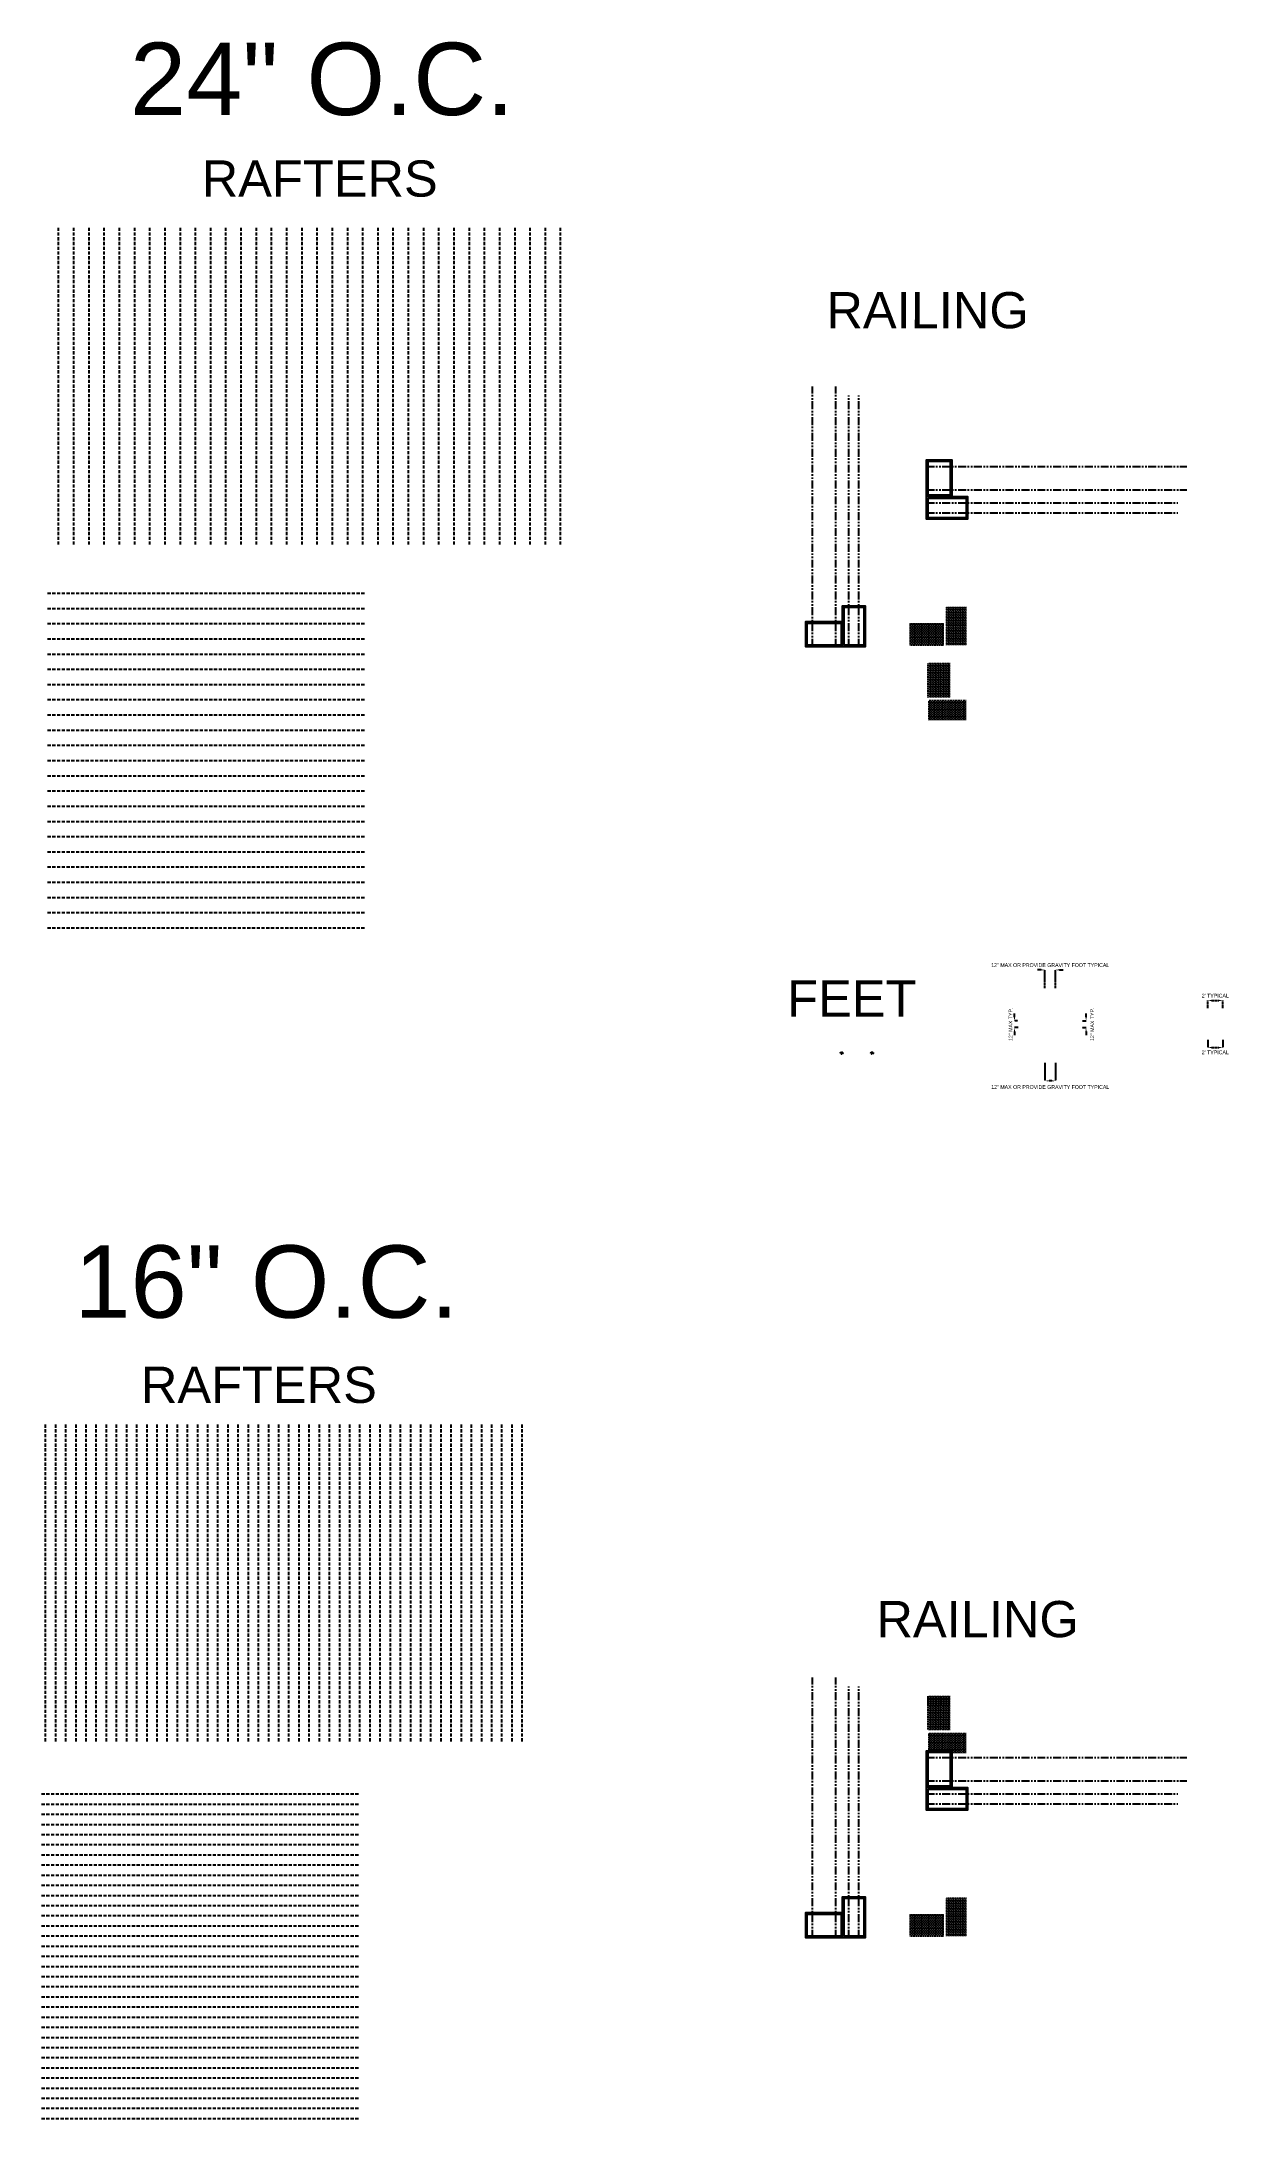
# Model space of a CAD drawing. Header units: feet. Extents: x -3909 to -174, y -1221 to 2380.
# Drawn here: x -2044 to -174, y -1021 to 2256 of the extents above; entities that cross this region are included whole.
import ezdxf

# ---------------------------------------------------------------- set-up
doc = ezdxf.new("R2010")
doc.units = ezdxf.units.FT
doc.header["$MEASUREMENT"] = 0
doc.linetypes.add('DASHED', pattern=[0.75, 0.5, -0.25])
doc.linetypes.add('PHANTOM', pattern=[2.5, 1.25, -0.25, 0.25, -0.25, 0.25, -0.25])
doc.layers.add('LOCKED (NO PRINT)', color=7, linetype='Continuous', plot=False)
for name, color, linetype in [('MODULE FRAME', 9, 'Continuous'), ('MODULE HATCH', 7, 'Continuous'), ('STRUCTURAL', 4, 'DASHED')]:
    doc.layers.add(name, color=color, linetype=linetype)
doc.styles.add('1QUATER', font='technic_.ttf', dxfattribs={"height": 6})
doc.styles.add('TITLE BBLOCK TEXT', font='ARIALUNI.TTF')
doc.dimstyles.new('1QUATER', dxfattribs={"dimscale": 0, "dimtxt": 6, "dimasz": 6, "dimexe": 0, "dimexo": 1, "dimgap": 2, "dimtad": 1, "dimdec": 4, "dimzin": 3, "dimdsep": 46, "dimlunit": 4, "dimtxsty": '1QUATER', "dimcen": 6, "dimclrd": 1, "dimclre": 1, "dimclrt": 7, "dimadec": 0, "dimazin": 0, "dimtfac": 1, "dimtdec": 4, "dimtofl": 0, "dimtmove": 2, "dimatfit": 3, "dimfxl": 1, "dimfrac": 2, "dimtolj": 1, "dimtzin": 0, "dimarcsym": 1})

msp = doc.modelspace()

# ---------------------------------------------------------------- texts
at = {"layer": 'LOCKED (NO PRINT)', "color": 7, "style": 'TITLE BBLOCK TEXT'}
for s, height, p in [('24" O.C.', 114.235434, (-1904.10471, 2140.21193)), ('RAFTERS', 57.117717, (-1790.9047, 2011.54235)), ('RAILING', 57.117717, (-805.30165, 1803.7643)), ('FEET', 57.117717, (-867.18586, 717.86031)), ('16" O.C.', 114.235434, (-1991.95572, 242.63699)), ('RAFTERS', 57.117717, (-1886.85625, 108.28223)), ('RAILING', 57.117717, (-726.35519, -261.37982))]:
    msp.add_text(s, height=height, rotation=359.98856394, dxfattribs=at).set_placement(p)

# ---------------------------------------------------------------- blocks, each defined once
blk = doc.blocks.new('*U104')
at = {"layer": 'STRUCTURAL'}
h = blk.add_hatch(color=3, dxfattribs=at)
h.dxf.hatch_style = 1
h.paths.add_polyline_path([(1.7, 0, 1), (-1.7, 0, 1)])
at = {"layer": 'STRUCTURAL', "color": 3}
blk.add_circle((0, 0), 1.73, dxfattribs=at)
blk = doc.blocks.new('*D122')
at = {"layer": 'Defpoints', "color": 0, "transparency": 16777216}
for p in [(-203.7, 682.2, -26.5), (-179.7, 682.2, -26.5), (-179.7, 668.9)]:
    blk.add_point(p, dxfattribs=at)
at = {"layer": 'STRUCTURAL', "color": 1, "lineweight": -2, "transparency": 16777216}
for p, q in [((-203.7, 681.2), (-203.7, 668.9)), ((-197.7, 668.9), (-185.7, 668.9)), ((-179.7, 681.2), (-179.7, 668.9))]:
    blk.add_line(p, q, dxfattribs=at)
at = {"layer": 'STRUCTURAL', "color": 1, "transparency": 16777216}
for points in [[(-197.7, 669.9), (-197.7, 667.9), (-203.7, 668.9)], [(-185.7, 669.9), (-185.7, 667.9), (-179.7, 668.9)]]:
    blk.add_solid(points, dxfattribs=at)
at = {"layer": 'STRUCTURAL', "color": 7, "transparency": 16777216, "insert": (-191.7, 661.3), "char_height": 6, "attachment_point": 5, "style": '1QUATER'}
blk.add_mtext("\\A1;2' TYPICAL", dxfattribs=at)
blk = doc.blocks.new('*D123')
at = {"layer": 'Defpoints', "color": 0, "transparency": 16777216}
for p in [(-508.5, 700.3), (-502, 711, 10.2), (-501.5, 700.3, -13.5)]:
    blk.add_point(p, dxfattribs=at)
at = {"layer": 'STRUCTURAL', "color": 1, "lineweight": -2, "transparency": 16777216}
for p, q in [((-508.5, 717), (-508.5, 723)), ((-503, 711), (-508.5, 711)), ((-502.5, 700.3), (-508.5, 700.3)), ((-508.5, 694.3), (-508.5, 688.3))]:
    blk.add_line(p, q, dxfattribs=at)
at = {"layer": 'STRUCTURAL', "color": 1, "transparency": 16777216}
for points in [[(-509.5, 717), (-507.5, 717), (-508.5, 711)], [(-509.5, 694.3), (-507.5, 694.3), (-508.5, 700.3)]]:
    blk.add_solid(points, dxfattribs=at)
at = {"layer": 'STRUCTURAL', "color": 10, "transparency": 16777216, "insert": (-514.7, 705.6), "char_height": 6, "attachment_point": 5, "rotation": 90, "style": '1QUATER'}
blk.add_mtext('\\A1;12" MAX TYP.', dxfattribs=at)
blk = doc.blocks.new('*D124')
at = {"layer": 'Defpoints', "color": 0, "transparency": 16777216}
for p in [(-460.5, 645.9), (-443.7, 645.9), (-460.5, 616.3)]:
    blk.add_point(p, dxfattribs=at)
at = {"layer": 'STRUCTURAL', "color": 1, "lineweight": -2, "transparency": 16777216}
for p, q in [((-460.5, 644.9), (-460.5, 616.3)), ((-443.7, 644.9), (-443.7, 616.3)), ((-449.7, 616.3), (-454.5, 616.3))]:
    blk.add_line(p, q, dxfattribs=at)
at = {"layer": 'STRUCTURAL', "color": 1, "transparency": 16777216}
for points in [[(-454.5, 617.3), (-454.5, 615.3), (-460.5, 616.3)], [(-449.7, 617.3), (-449.7, 615.3), (-443.7, 616.3)]]:
    blk.add_solid(points, dxfattribs=at)
at = {"layer": 'STRUCTURAL', "color": 10, "transparency": 16777216, "insert": (-452.1, 606.6), "char_height": 6, "attachment_point": 5, "style": '1QUATER'}
blk.add_mtext('\\A1;12" MAX OR PROVIDE GRAVITY FOOT TYPICAL', dxfattribs=at)
blk = doc.blocks.new('*D125')
at = {"layer": 'Defpoints', "color": 0, "transparency": 16777216}
for p in [(-402.7, 700.3, -13.5), (-402.2, 711, 10.2), (-395.6, 700.3)]:
    blk.add_point(p, dxfattribs=at)
at = {"layer": 'STRUCTURAL', "color": 1, "lineweight": -2, "transparency": 16777216}
for p, q in [((-395.6, 717), (-395.6, 723)), ((-401.7, 700.3), (-395.6, 700.3)), ((-401.2, 711), (-395.6, 711)), ((-395.6, 694.3), (-395.6, 688.3))]:
    blk.add_line(p, q, dxfattribs=at)
at = {"layer": 'STRUCTURAL', "color": 1, "transparency": 16777216}
for points in [[(-396.6, 717), (-394.6, 717), (-395.6, 711)], [(-396.6, 694.3), (-394.6, 694.3), (-395.6, 700.3)]]:
    blk.add_solid(points, dxfattribs=at)
at = {"layer": 'STRUCTURAL', "color": 10, "transparency": 16777216, "insert": (-385.9, 705.6), "char_height": 6, "attachment_point": 5, "rotation": 90, "style": '1QUATER'}
blk.add_mtext('\\A1;12" MAX TYP.', dxfattribs=at)
blk = doc.blocks.new('*D126')
at = {"layer": 'Defpoints', "color": 0, "transparency": 16777216}
for p in [(-460.5, 791.4), (-460.5, 761.8), (-443.7, 761.8)]:
    blk.add_point(p, dxfattribs=at)
at = {"layer": 'STRUCTURAL', "color": 1, "lineweight": -2, "transparency": 16777216}
for p, q in [((-466.5, 791.4), (-472.5, 791.4)), ((-460.5, 762.8), (-460.5, 791.4)), ((-443.7, 762.8), (-443.7, 791.4)), ((-437.7, 791.4), (-431.7, 791.4))]:
    blk.add_line(p, q, dxfattribs=at)
at = {"layer": 'STRUCTURAL', "color": 1, "transparency": 16777216}
for points in [[(-466.5, 792.4), (-466.5, 790.4), (-460.5, 791.4)], [(-437.7, 792.4), (-437.7, 790.4), (-443.7, 791.4)]]:
    blk.add_solid(points, dxfattribs=at)
at = {"layer": 'STRUCTURAL', "color": 10, "transparency": 16777216, "insert": (-452.1, 799), "char_height": 6, "attachment_point": 5, "style": '1QUATER'}
blk.add_mtext('\\A1;12" MAX OR PROVIDE GRAVITY FOOT TYPICAL', dxfattribs=at)
blk = doc.blocks.new('*D127')
at = {"layer": 'Defpoints', "color": 0, "transparency": 16777216}
for p in [(-203.7, 729.8, -26.5), (-179.7, 743.2), (-179.7, 729.8, -26.5)]:
    blk.add_point(p, dxfattribs=at)
at = {"layer": 'STRUCTURAL', "color": 1, "lineweight": -2, "transparency": 16777216}
for p, q in [((-203.7, 730.8), (-203.7, 743.2)), ((-197.7, 743.2), (-185.7, 743.2)), ((-179.7, 730.8), (-179.7, 743.2))]:
    blk.add_line(p, q, dxfattribs=at)
at = {"layer": 'STRUCTURAL', "color": 1, "transparency": 16777216}
for points in [[(-197.7, 744.2), (-197.7, 742.2), (-203.7, 743.2)], [(-185.7, 744.2), (-185.7, 742.2), (-179.7, 743.2)]]:
    blk.add_solid(points, dxfattribs=at)
at = {"layer": 'STRUCTURAL', "color": 7, "transparency": 16777216, "insert": (-191.7, 750.7), "char_height": 6, "attachment_point": 5, "style": '1QUATER'}
blk.add_mtext("\\A1;2' TYPICAL", dxfattribs=at)

# ---------------------------------------------------------------- dimensions: what is measured, and where the dimension line sits
at = {"layer": 'STRUCTURAL'}
for base, p1, p2, override, picture, middle in [((-460.48249, 791.43958), (-443.70616, 761.75706), (-460.48249, 761.75706), {"dimscale": 1, "dimgap": 3, "dimclrt": 10}, '*D126', (-452.09432, 799.04923)), ((-460.48249, 616.26062), (-443.70616, 645.94313), (-460.48249, 645.94313), {"dimscale": 1, "dimgap": 0.25, "dimclrt": 10}, '*D124', (-452.09432, 606.55667))]:
    dim = msp.add_linear_dim(base=base, p1=p1, p2=p2, text='12" MAX OR PROVIDE GRAVITY FOOT TYPICAL', dimstyle='1QUATER', override=override, dxfattribs=at)
    dim.commit()
    dim.dimension.update_dxf_attribs({"geometry": picture, "text_midpoint": middle})
for base, p1, p2, picture, middle in [((-179.70616, 743.1851), (-203.70616, 729.84806, -26.50838), (-179.70616, 729.84806, -26.50838), '*D127', (-191.70616, 750.731)), ((-179.70616, 668.86436), (-203.70616, 682.2014, -26.50838), (-179.70616, 682.2014, -26.50838), '*D122', (-191.70616, 661.31846))]:
    dim = msp.add_linear_dim(base=base, p1=p1, p2=p2, text="2' TYPICAL", dimstyle='1QUATER', override={"dimscale": 1}, dxfattribs=at)
    dim.commit()
    dim.dimension.update_dxf_attribs({"geometry": picture, "text_midpoint": middle, "dimtype": 160})
for base, p1, p2, override, picture, middle in [((-508.54912, 700.27692), (-502.00701, 711.01005, 10.18111), (-501.48193, 700.27692, -13.52109), {"dimscale": 1, "dimclrt": 10}, '*D123', (-514.65877, 705.64348)), ((-395.63952, 700.27692), (-402.18164, 711.01005, 10.18111), (-402.70672, 700.27692, -13.52109), {"dimscale": 1, "dimgap": 0.25, "dimclrt": 10}, '*D125', (-385.93557, 705.64348))]:
    dim = msp.add_linear_dim(base=base, p1=p1, p2=p2, angle=90, text='12" MAX TYP.', dimstyle='1QUATER', override=override, dxfattribs=at)
    dim.commit()
    dim.dimension.update_dxf_attribs({"geometry": picture, "text_midpoint": middle})

# ---------------------------------------------------------------- hatches: boundary and pattern name
at = {"layer": 'MODULE HATCH', "extrusion": (3.08151e-33, -0.447214, 0.894427)}
h = msp.add_hatch(dxfattribs=at)
h.set_pattern_fill('ANGLE', color=9, scale=14.99934, angle=90)
h.set_pattern_definition([(90, (-607.46, 1362.7326), (-4.12482, 3e-16), [2.99987, -1.12495]), (180, (-607.46, 1362.7326), (-5e-16, -4.12482), [2.99987, -1.12495])])
h.paths.add_polyline_path([(-644.9433, 1365.24922), (-609.97664, 1365.24922), (-609.97664, 1425.21578), (-644.9433, 1425.21578)])
at = {"layer": 'MODULE HATCH', "extrusion": (0, -0.447214, 0.894427)}
h = msp.add_hatch(dxfattribs=at)
h.set_pattern_fill('ANGLE', color=9, scale=14.99934)
h.set_pattern_definition([(0, (-647.46, 1322.7328), (0, 4.12482), [2.99987, -1.12495]), (90, (-647.46, 1322.7328), (-4.12482, 3e-16), [2.99987, -1.12495])])
h.paths.add_polyline_path([(-644.9433, 1360.21604), (-644.9433, 1325.24938), (-584.97674, 1325.24938), (-584.97674, 1360.21604)])
at = {"layer": 'MODULE HATCH', "extrusion": (0.447214, -2.73839e-17, 0.894427)}
h = msp.add_hatch(dxfattribs=at)
h.set_pattern_fill('ANGLE', color=9, scale=14.99934)
h.set_pattern_definition([(4e-31, (1301.041, 650.8356), (-3e-32, 4.12482), [2.99987, -1.12495]), (90, (1301.041, 650.8356), (-4.12482, 3e-16), [2.99987, -1.12495])])
h.paths.add_polyline_path([(1303.55774, 688.3189), (1303.55774, 653.35224), (1363.5243, 653.35224), (1363.5243, 688.3189)])
h = msp.add_hatch(dxfattribs=at)
h.set_pattern_fill('ANGLE', color=9, scale=14.99934, angle=90)
h.set_pattern_definition([(90, (1341.041, 690.8355), (-4.12482, 3e-16), [2.99987, -1.12495]), (180, (1341.041, 690.8355), (-5e-16, -4.12482), [2.99987, -1.12495])])
h.paths.add_polyline_path([(1303.55774, 693.35208), (1338.5244, 693.35208), (1338.5244, 753.31864), (1303.55774, 753.31864)])
at = {"layer": 'MODULE HATCH', "extrusion": (3.08151e-33, -0.447214, 0.894427)}
h = msp.add_hatch(dxfattribs=at)
h.set_pattern_fill('ANGLE', color=9, scale=14.99934, angle=90)
h.set_pattern_definition([(90, (-607.46, -459.0802), (-4.12482, 3e-16), [2.99987, -1.12495]), (180, (-607.46, -459.0802), (-5e-16, -4.12482), [2.99987, -1.12495])])
h.paths.add_polyline_path([(-644.9433, -456.56365), (-609.97664, -456.56365), (-609.97664, -396.59709), (-644.9433, -396.59709)])
at = {"layer": 'MODULE HATCH', "extrusion": (0, -0.447214, 0.894427)}
h = msp.add_hatch(dxfattribs=at)
h.set_pattern_fill('ANGLE', color=9, scale=14.99934)
h.set_pattern_definition([(0, (-647.46, -499.08), (0, 4.12482), [2.99987, -1.12495]), (90, (-647.46, -499.08), (-4.12482, 3e-16), [2.99987, -1.12495])])
h.paths.add_polyline_path([(-644.9433, -461.59683), (-644.9433, -496.56349), (-584.97674, -496.56349), (-584.97674, -461.59683)])
at = {"layer": 'MODULE HATCH', "extrusion": (0.447214, -2.73839e-17, 0.894427)}
h = msp.add_hatch(dxfattribs=at)
h.set_pattern_fill('ANGLE', color=9, scale=14.99934)
h.set_pattern_definition([(4e-31, (-735.8076, 650.8356), (-3e-32, 4.12482), [2.99987, -1.12495]), (90, (-735.8076, 650.8356), (-4.12482, 3e-16), [2.99987, -1.12495])])
h.paths.add_polyline_path([(-733.29097, 688.3189), (-733.29097, 653.35224), (-673.32441, 653.35224), (-673.32441, 688.3189)])
h = msp.add_hatch(dxfattribs=at)
h.set_pattern_fill('ANGLE', color=9, scale=14.99934, angle=90)
h.set_pattern_definition([(90, (-695.8077, 690.8355), (-4.12482, 3e-16), [2.99987, -1.12495]), (180, (-695.8077, 690.8355), (-5e-16, -4.12482), [2.99987, -1.12495])])
h.paths.add_polyline_path([(-733.29097, 693.35208), (-698.32431, 693.35208), (-698.32431, 753.31864), (-733.29097, 753.31864)])

# ---------------------------------------------------------------- linework, layer by layer
at = {"color": 4, "extrusion": (0, -0.447214, 0.894427)}
for points, elevation in [([(-647.45989, 1362.73263), (-647.45989, 1427.73237), (-607.46005, 1427.73237), (-607.46005, 1362.73263)], -713.86619), ([(-647.45989, 1362.73263), (-582.46015, 1362.73263), (-582.46015, 1322.73279), (-647.45989, 1322.73279)], -713.86619), ([(-647.45989, -459.08024), (-647.45989, -394.0805), (-607.46005, -394.0805), (-607.46005, -459.08024)], 197.04025), ([(-647.45989, -459.08024), (-582.46015, -459.08024), (-582.46015, -499.08008), (-647.45989, -499.08008)], 197.04025)]:
    msp.add_lwpolyline(points, close=True, dxfattribs=dict(at, elevation=elevation))
at = {"color": 4, "extrusion": (0.447214, -2.73839e-17, 0.894427), "elevation": -361.66768}
for points in [[(1301.04115, 690.83549), (1366.04089, 690.83549), (1366.04089, 650.83565), (1301.04115, 650.83565)], [(1301.04115, 690.83549), (1301.04115, 755.83523), (1341.04099, 755.83523), (1341.04099, 690.83549)], [(-735.80756, 690.83549), (-670.80782, 690.83549), (-670.80782, 650.83565), (-735.80756, 650.83565)], [(-735.80756, 690.83549), (-735.80756, 755.83523), (-695.80772, 755.83523), (-695.80772, 690.83549)]]:
    msp.add_lwpolyline(points, close=True, dxfattribs=at)
at = {"layer": 'MODULE FRAME', "color": 7, "extrusion": (0, -0.447214, 0.894427), "flags": 128}
for points, elevation in [([(-647.45989, 1362.73263), (-647.45989, 1427.73237), (-607.46005, 1427.73237), (-607.46005, 1362.73263), (-647.45989, 1362.73263)], -713.86619), ([(-647.45989, 1362.73263), (-582.46015, 1362.73263), (-582.46015, 1322.73279), (-647.45989, 1322.73279), (-647.45989, 1362.73263)], -713.86619), ([(-647.45989, -459.08024), (-647.45989, -394.0805), (-607.46005, -394.0805), (-607.46005, -459.08024), (-647.45989, -459.08024)], 197.04025), ([(-647.45989, -459.08024), (-582.46015, -459.08024), (-582.46015, -499.08008), (-647.45989, -499.08008), (-647.45989, -459.08024)], 197.04025)]:
    msp.add_lwpolyline(points, dxfattribs=dict(at, elevation=elevation))
at = {"layer": 'MODULE FRAME', "color": 8, "linetype": 'Continuous', "extrusion": (0, -0.447214, 0.894427), "flags": 128}
for points, elevation in [([(-644.9433, 1365.24922), (-644.9433, 1425.21578), (-609.97664, 1425.21578), (-609.97664, 1365.24922)], -713.86619), ([(-644.9433, 1360.21604), (-584.97674, 1360.21604), (-584.97674, 1325.24938), (-644.9433, 1325.24938)], -713.86619), ([(-644.9433, -456.56365), (-644.9433, -396.59709), (-609.97664, -396.59709), (-609.97664, -456.56365)], 197.04025), ([(-644.9433, -461.59683), (-584.97674, -461.59683), (-584.97674, -496.56349), (-644.9433, -496.56349)], 197.04025)]:
    msp.add_lwpolyline(points, close=True, dxfattribs=dict(at, elevation=elevation))
at = {"layer": 'MODULE FRAME', "color": 7, "extrusion": (0.447214, -2.73839e-17, 0.894427), "elevation": -361.66768, "flags": 128}
for points in [[(1301.04115, 690.83549), (1366.04089, 690.83549), (1366.04089, 650.83565), (1301.04115, 650.83565), (1301.04115, 690.83549)], [(1301.04115, 690.83549), (1301.04115, 755.83523), (1341.04099, 755.83523), (1341.04099, 690.83549), (1301.04115, 690.83549)], [(-735.80756, 690.83549), (-670.80782, 690.83549), (-670.80782, 650.83565), (-735.80756, 650.83565), (-735.80756, 690.83549)], [(-735.80756, 690.83549), (-735.80756, 755.83523), (-695.80772, 755.83523), (-695.80772, 690.83549), (-735.80756, 690.83549)]]:
    msp.add_lwpolyline(points, dxfattribs=at)
at = {"layer": 'MODULE FRAME', "color": 8, "linetype": 'Continuous', "extrusion": (0.447214, -2.73839e-17, 0.894427), "elevation": -361.66768, "flags": 128}
for points in [[(1303.55774, 688.3189), (1363.5243, 688.3189), (1363.5243, 653.35224), (1303.55774, 653.35224)], [(1303.55774, 693.35208), (1303.55774, 753.31864), (1338.5244, 753.31864), (1338.5244, 693.35208)], [(-733.29097, 688.3189), (-673.32441, 688.3189), (-673.32441, 653.35224), (-733.29097, 653.35224)], [(-733.29097, 693.35208), (-733.29097, 753.31864), (-698.32431, 753.31864), (-698.32431, 693.35208)]]:
    msp.add_lwpolyline(points, close=True, dxfattribs=at)
at = {"layer": 'STRUCTURAL', "color": 1, "linetype": 'DASHED', "ltscale": 10}
for p, q in [((-2017.10943, 1962.41202), (-2017.10943, 1460.50847)), ((-1993.10943, 1962.41202), (-1993.10943, 1460.50847)), ((-1969.10943, 1962.41202), (-1969.10943, 1460.50847)), ((-1945.10943, 1962.41202), (-1945.10943, 1460.50847)), ((-1921.10943, 1962.41202), (-1921.10943, 1460.50847)), ((-1897.10943, 1962.41202), (-1897.10943, 1460.50847)), ((-1873.10943, 1962.41202), (-1873.10943, 1460.50847)), ((-1849.10943, 1962.41202), (-1849.10943, 1460.50847)), ((-1825.10943, 1962.41202), (-1825.10943, 1460.50847)), ((-1801.10943, 1962.41202), (-1801.10943, 1460.50847)), ((-1777.10943, 1962.41202), (-1777.10943, 1460.50847)), ((-1753.10943, 1962.41202), (-1753.10943, 1460.50847)), ((-1729.10943, 1962.41202), (-1729.10943, 1460.50847)), ((-1705.10943, 1962.41202), (-1705.10943, 1460.50847)), ((-1681.10943, 1962.41202), (-1681.10943, 1460.50847)), ((-1657.10943, 1962.41202), (-1657.10943, 1460.50847)), ((-1633.10943, 1962.41202), (-1633.10943, 1460.50847)), ((-1609.10943, 1962.41202), (-1609.10943, 1460.50847)), ((-1585.10943, 1962.41202), (-1585.10943, 1460.50847)), ((-1561.10943, 1962.41202), (-1561.10943, 1460.50847)), ((-1537.10943, 1962.41202), (-1537.10943, 1460.50847)), ((-1513.10943, 1962.41202), (-1513.10943, 1460.50847)), ((-1489.10943, 1962.41202), (-1489.10943, 1460.50847)), ((-1465.10943, 1962.41202), (-1465.10943, 1460.50847)), ((-1441.10943, 1962.41202), (-1441.10943, 1460.50847)), ((-1417.10943, 1962.41202), (-1417.10943, 1460.50847)), ((-1393.10943, 1962.41202), (-1393.10943, 1460.50847)), ((-1369.10943, 1962.41202), (-1369.10943, 1460.50847)), ((-1345.10943, 1962.41202), (-1345.10943, 1460.50847)), ((-1321.10943, 1962.41202), (-1321.10943, 1460.50847)), ((-1297.10943, 1962.41202), (-1297.10943, 1460.50847)), ((-1273.10943, 1962.41202), (-1273.10943, 1460.50847)), ((-1249.10943, 1962.41202), (-1249.10943, 1460.50847)), ((-1225.10943, 1962.41202), (-1225.10943, 1460.50847)), ((-2034.09223, 1385.79387), (-1532.18869, 1385.79387)), ((-2034.09223, 1361.79387), (-1532.18869, 1361.79387)), ((-2034.09223, 1337.79387), (-1532.18869, 1337.79387)), ((-2034.09223, 1313.79387), (-1532.18869, 1313.79387)), ((-2034.09223, 1289.79387), (-1532.18869, 1289.79387)), ((-2034.09223, 1265.79387), (-1532.18869, 1265.79387)), ((-2034.09223, 1241.79387), (-1532.18869, 1241.79387)), ((-2034.09223, 1217.79387), (-1532.18869, 1217.79387)), ((-2034.09223, 1193.79387), (-1532.18869, 1193.79387)), ((-2034.09223, 1169.79387), (-1532.18869, 1169.79387)), ((-2034.09223, 1145.79387), (-1532.18869, 1145.79387)), ((-2034.09223, 1121.79387), (-1532.18869, 1121.79387)), ((-2034.09223, 1097.79387), (-1532.18869, 1097.79387)), ((-2034.09223, 1073.79387), (-1532.18869, 1073.79387)), ((-2034.09223, 1049.79387), (-1532.18869, 1049.79387)), ((-2034.09223, 1025.79387), (-1532.18869, 1025.79387)), ((-2034.09223, 1001.79387), (-1532.18869, 1001.79387)), ((-2034.09223, 977.79387), (-1532.18869, 977.79387)), ((-2034.09223, 953.79387), (-1532.18869, 953.79387)), ((-2034.09223, 929.79387), (-1532.18869, 929.79387)), ((-2034.09223, 905.79387), (-1532.18869, 905.79387)), ((-2034.09223, 881.79387), (-1532.18869, 881.79387)), ((-2034.09223, 857.79387), (-1532.18869, 857.79387)), ((-2037.7035, 74.15511), (-2037.7035, -427.74844)), ((-2021.7035, 74.15511), (-2021.7035, -427.74844)), ((-2005.7035, 74.15511), (-2005.7035, -427.74844)), ((-1989.7035, 74.15511), (-1989.7035, -427.74844)), ((-1973.7035, 74.15511), (-1973.7035, -427.74844)), ((-1957.7035, 74.15511), (-1957.7035, -427.74844)), ((-1941.7035, 74.15511), (-1941.7035, -427.74844)), ((-1925.7035, 74.15511), (-1925.7035, -427.74844)), ((-1909.7035, 74.15511), (-1909.7035, -427.74844)), ((-1893.7035, 74.15511), (-1893.7035, -427.74844)), ((-1877.7035, 74.15511), (-1877.7035, -427.74844)), ((-1861.7035, 74.15511), (-1861.7035, -427.74844)), ((-1845.7035, 74.15511), (-1845.7035, -427.74844)), ((-1829.7035, 74.15511), (-1829.7035, -427.74844)), ((-1813.7035, 74.15511), (-1813.7035, -427.74844)), ((-1797.7035, 74.15511), (-1797.7035, -427.74844)), ((-1781.7035, 74.15511), (-1781.7035, -427.74844)), ((-1765.7035, 74.15511), (-1765.7035, -427.74844)), ((-1749.7035, 74.15511), (-1749.7035, -427.74844)), ((-1733.7035, 74.15511), (-1733.7035, -427.74844)), ((-1717.7035, 74.15511), (-1717.7035, -427.74844)), ((-1701.7035, 74.15511), (-1701.7035, -427.74844)), ((-1685.7035, 74.15511), (-1685.7035, -427.74844)), ((-1669.7035, 74.15511), (-1669.7035, -427.74844)), ((-1653.7035, 74.15511), (-1653.7035, -427.74844)), ((-1637.7035, 74.15511), (-1637.7035, -427.74844)), ((-1621.7035, 74.15511), (-1621.7035, -427.74844)), ((-1605.7035, 74.15511), (-1605.7035, -427.74844)), ((-1589.7035, 74.15511), (-1589.7035, -427.74844)), ((-1573.7035, 74.15511), (-1573.7035, -427.74844)), ((-1557.7035, 74.15511), (-1557.7035, -427.74844)), ((-1541.7035, 74.15511), (-1541.7035, -427.74844)), ((-1525.7035, 74.15511), (-1525.7035, -427.74844)), ((-1509.7035, 74.15511), (-1509.7035, -427.74844)), ((-1493.7035, 74.15511), (-1493.7035, -427.74844)), ((-1477.7035, 74.15511), (-1477.7035, -427.74844)), ((-1461.7035, 74.15511), (-1461.7035, -427.74844)), ((-1445.7035, 74.15511), (-1445.7035, -427.74844)), ((-1429.7035, 74.15511), (-1429.7035, -427.74844)), ((-1413.7035, 74.15511), (-1413.7035, -427.74844)), ((-1397.7035, 74.15511), (-1397.7035, -427.74844)), ((-1381.7035, 74.15511), (-1381.7035, -427.74844)), ((-1365.7035, 74.15511), (-1365.7035, -427.74844)), ((-1349.7035, 74.15511), (-1349.7035, -427.74844)), ((-1333.7035, 74.15511), (-1333.7035, -427.74844)), ((-1317.7035, 74.15511), (-1317.7035, -427.74844)), ((-1301.7035, 74.15511), (-1301.7035, -427.74844)), ((-1285.7035, 74.15511), (-1285.7035, -427.74844)), ((-2043.58554, -508.74735), (-1541.682, -508.74735)), ((-2043.58554, -524.74735), (-1541.682, -524.74735)), ((-2043.58554, -540.74735), (-1541.682, -540.74735)), ((-2043.58554, -556.74735), (-1541.682, -556.74735)), ((-2043.58554, -572.74735), (-1541.682, -572.74735)), ((-2043.58554, -588.74735), (-1541.682, -588.74735)), ((-2043.58554, -604.74735), (-1541.682, -604.74735)), ((-2043.58554, -620.74735), (-1541.682, -620.74735)), ((-2043.58554, -636.74735), (-1541.682, -636.74735)), ((-2043.58554, -652.74735), (-1541.682, -652.74735)), ((-2043.58554, -668.74735), (-1541.682, -668.74735)), ((-2043.58554, -684.74735), (-1541.682, -684.74735)), ((-2043.58554, -700.74735), (-1541.682, -700.74735)), ((-2043.58554, -716.74735), (-1541.682, -716.74735)), ((-2043.58554, -732.74735), (-1541.682, -732.74735)), ((-2043.58554, -748.74735), (-1541.682, -748.74735)), ((-2043.58554, -764.74735), (-1541.682, -764.74735)), ((-2043.58554, -780.74735), (-1541.682, -780.74735)), ((-2043.58554, -796.74735), (-1541.682, -796.74735)), ((-2043.58554, -812.74735), (-1541.682, -812.74735)), ((-2043.58554, -828.74735), (-1541.682, -828.74735)), ((-2043.58554, -844.74735), (-1541.682, -844.74735)), ((-2043.58554, -860.74735), (-1541.682, -860.74735)), ((-2043.58554, -876.74735), (-1541.682, -876.74735)), ((-2043.58554, -892.74735), (-1541.682, -892.74735)), ((-2043.58554, -908.74735), (-1541.682, -908.74735)), ((-2043.58554, -924.74735), (-1541.682, -924.74735)), ((-2043.58554, -940.74735), (-1541.682, -940.74735)), ((-2043.58554, -956.74735), (-1541.682, -956.74735)), ((-2043.58554, -972.74735), (-1541.682, -972.74735)), ((-2043.58554, -988.74735), (-1541.682, -988.74735)), ((-2043.58554, -1004.74735), (-1541.682, -1004.74735)), ((-2043.58554, -1020.74735), (-1541.682, -1020.74735))]:
    msp.add_line(p, q, dxfattribs=at)
at = {"layer": 'STRUCTURAL', "color": 7, "linetype": 'PHANTOM', "ltscale": 10}
for p, q in [((-827.04916, 1301.04115, 9.16782), (-827.04916, 1711.8571, 9.16782)), ((-790.37788, 1301.04115, 9.16782), (-790.37788, 1711.8571, 9.16782)), ((-769.64475, 1301.04115, -14.53438), (-769.64475, 1697.82867, -14.53438)), ((-753.86781, 1301.04115, -14.53438), (-753.86781, 1697.82867, -14.53438)), ((-647.45989, 1585.52019, -5.36656), (-236.64394, 1585.52019, -5.36656)), ((-647.45989, 1548.84891, -5.36656), (-236.64394, 1548.84891, -5.36656)), ((-647.45989, 1528.11578, -29.06877), (-250.67237, 1528.11578, -29.06877)), ((-647.45989, 1512.33884, -29.06877), (-250.67237, 1512.33884, -29.06877)), ((-827.04916, -735.80756, 9.16782), (-827.04916, -324.9916, 9.16782)), ((-790.37788, -735.80756, 9.16782), (-790.37788, -324.9916, 9.16782)), ((-769.64475, -735.80756, -14.53438), (-769.64475, -339.02003, -14.53438)), ((-753.86781, -735.80756, -14.53438), (-753.86781, -339.02003, -14.53438)), ((-647.45989, -451.32852, -5.36656), (-236.64394, -451.32852, -5.36656)), ((-647.45989, -487.9998, -5.36656), (-236.64394, -487.9998, -5.36656)), ((-647.45989, -508.73292, -29.06877), (-250.67237, -508.73292, -29.06877)), ((-647.45989, -524.50987, -29.06877), (-250.67237, -524.50987, -29.06877))]:
    msp.add_line(p, q, dxfattribs=at)

# ---------------------------------------------------------------- block references
at = {"layer": 'STRUCTURAL'}
msp.add_blockref('*U104', (-781.2833, 660.15427), dxfattribs=at)
at = {"layer": 'STRUCTURAL', "rotation": 270}
msp.add_blockref('*U104', (-733.2833, 660.15427), dxfattribs=at)

msp.set_redraw_order([(e.dxf.handle, doc.entitydb.next_handle()) for e in msp.query("TEXT MTEXT ATTDEF DIMENSION ARC_DIMENSION")])  # texts and dimensions are drawn at this point

doc.saveas('drawing.dxf')
